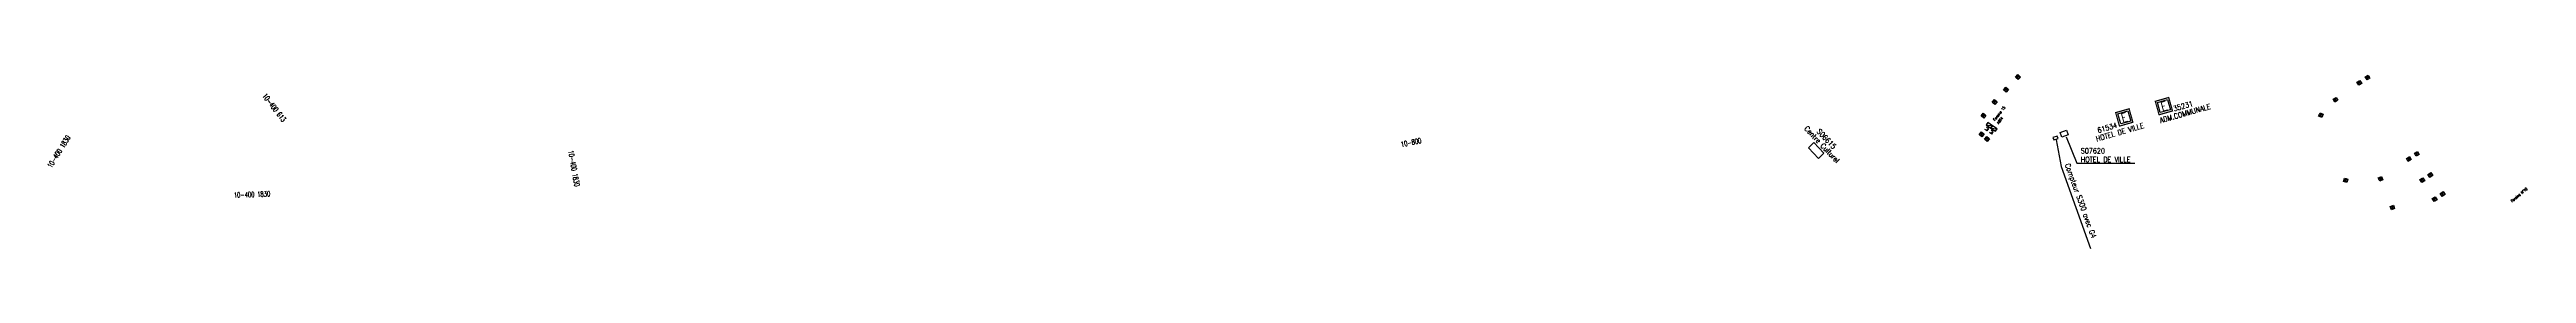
# Model space of a CAD drawing. Header units: millimetres. Extents: x 146028 to 146995, y 142989 to 143978.
# Drawn here: x 146190 to 146900, y 142989 to 143039 of the extents above; entities that cross this region are included whole.
import ezdxf
from ezdxf.enums import TextEntityAlignment as Align

# ---------------------------------------------------------------- set-up
doc = ezdxf.new("R2010")
doc.units = ezdxf.units.MM
doc.layers.get('0').update_dxf_attribs({"linetype": 'CONTINUOUS'})
for name, color, linetype in [('G_210', 7, 'CONTINUOUS'), ('M_200', 7, 'CONTINUOUS'), ('poteau_div', 7, 'CONTINUOUS'), ('w0430', 7, 'CONTINUOUS'), ('W0492', 7, 'CONTINUOUS'), ('W1471', 7, 'CONTINUOUS')]:
    doc.layers.add(name, color=color, linetype=linetype)
doc.styles.add('M_ROMANS', font='ROMANS.shx', dxfattribs={"width": 0.75})
doc.styles.get("Standard").update_dxf_attribs({"font": 'romans.shx', "width": 0.85})
doc.dimstyles.get("Standard").update_dxf_attribs({"dimtxt": 1.5, "dimasz": 1.2, "dimexe": 0.625, "dimexo": 0.625, "dimgap": 0.25, "dimtad": 1, "dimdec": 1, "dimzin": 0, "dimdsep": 46, "dimtxsty": 'Standard', "dimcen": -0.5, "dimadec": 0, "dimazin": 0, "dimtfac": 1, "dimtdec": 1, "dimtmove": 0, "dimatfit": 3, "dimfxl": 0, "dimtolj": 1, "dimtzin": 0, "dimarcsym": 0})

# ---------------------------------------------------------------- blocks, each defined once
blk = doc.blocks.new('M_200_56')
at = {"color": 0, "linetype": 'Continuous', "const_width": 0.35, "flags": 128}
blk.add_lwpolyline([(2, 2), (2, -2), (-2, -2), (-2, 2)], close=True, dxfattribs=at)
at = {"color": 0, "linetype": 'Continuous'}
blk.add_lwpolyline([(-1.5, 1.5), (1.5, 1.5), (1.5, -1.5), (-1.5, -1.5)], close=True, dxfattribs=at)
at = {"color": 0, "linetype": 'Continuous', "width": 0.85}
blk.add_text('E', height=2.5, dxfattribs=at).set_placement((0, 0), align=Align.MIDDLE_CENTER)
for tag, p in [('NUM', (0, 15.06)), ('NOM', (0, 8.65))]:
    blk.add_attdef(tag, text='', height=4, dxfattribs=at).set_placement(p, align=Align.MIDDLE)
at = {"color": 0, "linetype": 'Continuous', "style": 'M_ROMANS', "width": 0.75, "flags": 3}
for tag, p in [('DEF_COUP', (-0.13, -7.49)), ('DEF_LEG', (-0.13, -4.99)), ('DEF_TYPE', (-0.13, -9.99))]:
    blk.add_attdef(tag, text='', height=1.2, dxfattribs=at).set_placement(p, align=Align.MIDDLE)
blk = doc.blocks.new('T492')
for p, q in [((0, 0), (0, 1)), ((0, 1), (1, 1)), ((1, 1), (1, 0)), ((1, 0), (0, 0))]:
    blk.add_line(p, q)
at = {"flags": 128}
for points in [[(0.85, 0.15), (0.15, 0.85)], [(0.15, 0.15), (0.85, 0.85)]]:
    blk.add_lwpolyline(points, dxfattribs=at)
blk.add_ellipse((0.5, 0.5), major_axis=(-0.354, 0.354), ratio=1, start_param=3.926991, end_param=10.210176)
blk = doc.blocks.new('T430')
at = {"flags": 128}
for points in [[(0.8, 0.8), (-0.8, 0.8)], [(-0.8, 0.8), (-0.8, 0)], [(0.8, 0.8), (-0.8, 0)], [(-0.8, 0), (0.8, 0)], [(-0.4, 2.1), (0.4, 2.1)], [(-0.4, 2.1), (-0.4, 1.3)], [(-0.4, 1.7), (0, 1.7)], [(-0.4, 1.3), (0.4, 1.3)], [(0.8, 0), (0.8, 0.8)]]:
    blk.add_lwpolyline(points, dxfattribs=at)

msp = doc.modelspace()

# ---------------------------------------------------------------- linework, layer by layer
at = {"layer": 'G_210', "color": 252}
msp.add_lwpolyline([(146694.25, 143018.18), (146697.1, 143015.18), (146698.69, 143016.68), (146695.85, 143019.68), (146694.25, 143018.18)], dxfattribs=at)
at = {"layer": 'G_210', "color": 252, "flags": 128}
for points in [[(146765.88, 143020.89), (146765.64, 143021.57), (146764.42, 143021.14), (146764.66, 143020.45), (146765.88, 143020.89)], [(146766.92, 143021.26), (146766.45, 143022.6), (146768.33, 143023.27), (146768.81, 143021.93), (146766.92, 143021.26)]]:
    msp.add_lwpolyline(points, dxfattribs=at)

# ---------------------------------------------------------------- block references
at = {"layer": 'M_200'}
ref = msp.add_blockref('M_200_56', (146796.25, 143030.12), dxfattribs=dict(at, rotation=15.87400287495749))
ref.add_attrib('NUM', '35231', dxfattribs={"layer": '0', "color": 0, "linetype": 'Continuous', "height": 1.5, "rotation": 16, "width": 0.85}).set_placement((146801.75, 143030.13), align=Align.MIDDLE)
ref.add_attrib('NOM', 'ADM.COMMUNALE', dxfattribs={"layer": '0', "color": 0, "linetype": 'Continuous', "height": 1.5, "rotation": 16, "width": 0.85}).set_placement((146802.35, 143028.04), align=Align.MIDDLE)
ref = msp.add_blockref('M_200_56', (146784.88, 143026.88), dxfattribs=dict(at, rotation=15.87400287507201))
ref.add_attrib('NUM', '61534', dxfattribs={"layer": '0', "color": 0, "linetype": 'Continuous', "height": 1.5, "rotation": 16, "width": 0.85}).set_placement((146779.97, 143023.94), align=Align.MIDDLE)
ref.add_attrib('NOM', 'HOTEL DE VILLE', dxfattribs={"layer": '0', "color": 0, "linetype": 'Continuous', "height": 1.5, "rotation": 16, "width": 0.85}).set_placement((146783.62, 143022.66), align=Align.MIDDLE)
at = {"layer": 'w0430', "color": 252, "rotation": 144.9046185464131}
for p in [(146746.41, 143024.97), (146747.72, 143024.05)]:
    msp.add_blockref('T430', p, dxfattribs=at)
at = {"layer": 'W0492', "color": 252}
for p, rotation in [((146754.39, 143037.71), 46.21881917413414), ((146854.53, 143037.62), 31.56484655047814), ((146747.75, 143030.56), 49.48203006480989), ((146750.99, 143034.13), 46.94137461567064), ((146845.34, 143031.26), 31.56484655047769), ((146852.17, 143036.11), 31.56484655047814), ((146744.55, 143026.72), 49.48203006480989), ((146840.63, 143027.29), 336.0177417575554), ((146744.01, 143021.32), 49.48203006480989), ((146745.54, 143020.03), 49.48203006480989), ((146868.65, 143015.78), 31.56484655047814), ((146859.08, 143009.06), 112.9930458250263), ((146866.35, 143014.29), 31.56484655047814), ((146872.54, 143009.75), 31.56484655047814), ((146848.72, 143008.28), 71.18647505369803), ((146870.24, 143008.26), 31.56484655047814), ((146873.76, 143002.81), 31.56484655047817), ((146876.07, 143004.31), 31.56484655047817), ((146861.52, 143000.47), 20.4310358829657)]:
    msp.add_blockref('T492', p, dxfattribs=dict(at, rotation=rotation))

# ---------------------------------------------------------------- texts
at = {"layer": 'G_210', "color": 252, "linetype": 'Continuous', "width": 0.85}
for s, p in [('Centre Culturel', (146693.48, 143024.1)), ('S06615', (146697.06, 143023.25))]:
    msp.add_text(s, height=1.5, rotation=313.46839, dxfattribs=at).set_placement(p, align=Align.MIDDLE_LEFT)
at = {"layer": 'G_210', "color": 252, "linetype": 'Continuous', "insert": (146772.4, 143018.11), "char_height": 1.5, "attachment_point": 1}
msp.add_mtext('S07620\\PHOTEL DE VILLE', dxfattribs=at)
at = {"layer": 'G_210', "color": 252, "linetype": 'Continuous', "insert": (146767.37, 143013.23), "char_height": 1.5, "attachment_point": 7, "rotation": 289.8622}
msp.add_mtext('Compteur S300 avec G4', dxfattribs=at)
at = {"layer": 'poteau_div', "color": 252, "linetype": 'Continuous', "width": 0.6}
for s, rotation, p in [('10-400 613', 307.62748, (146254.08, 143029.7)), ('10-400 1830', 58, (146192.28, 143017.12)), ('10-400 1830', 280, (146340.08, 143012.3)), ('10-400 1830', 2.02324, (146247.69, 143004.86))]:
    msp.add_text(s, height=1.5, rotation=rotation, dxfattribs=at).set_placement(p, align=Align.MIDDLE_CENTER)
at = {"layer": 'w0430', "color": 252, "linetype": 'Continuous', "char_height": 0.75, "attachment_point": 7}
for s, insert, rotation in [('Foraine 15', (146747.78, 143025.81), 52), ('ABT4', (146748.86, 143024.91), 52), ('Foraine N°10', (146896.16, 143002.54), 40.08467)]:
    msp.add_mtext(s, dxfattribs=dict(at, insert=insert, rotation=rotation))
at = {"layer": 'W1471', "color": 252, "linetype": 'Continuous', "width": 0.6}
msp.add_text('10-800', height=1.5, rotation=11.24948, dxfattribs=at).set_placement((146577.48, 143018.42))

# ---------------------------------------------------------------- leaders
at = {"layer": 'G_210', "color": 252, "linetype": 'Continuous', "annotation_type": 0, "has_hookline": 1, "hookline_direction": 0, "text_width": 24.35, "horizontal_direction": (0.339759, -0.940512, 0)}
msp.add_leader([(146765.36, 143020.47), (146766.75, 143012.81)], dimstyle='Standard', override={"dimgap": 0.5, "dimtad": 1}, dxfattribs=at)
at = {"layer": 'G_210', "color": 252, "linetype": 'Continuous', "annotation_type": 0, "has_hookline": 1, "hookline_direction": 0, "text_width": 15.24}
msp.add_leader([(146768.25, 143021.35), (146771.23, 143013.79), (146772.43, 143013.79)], dimstyle='Standard', override={"dimgap": 0.25, "dimtad": 1}, dxfattribs=at)

doc.saveas('drawing.dxf')
